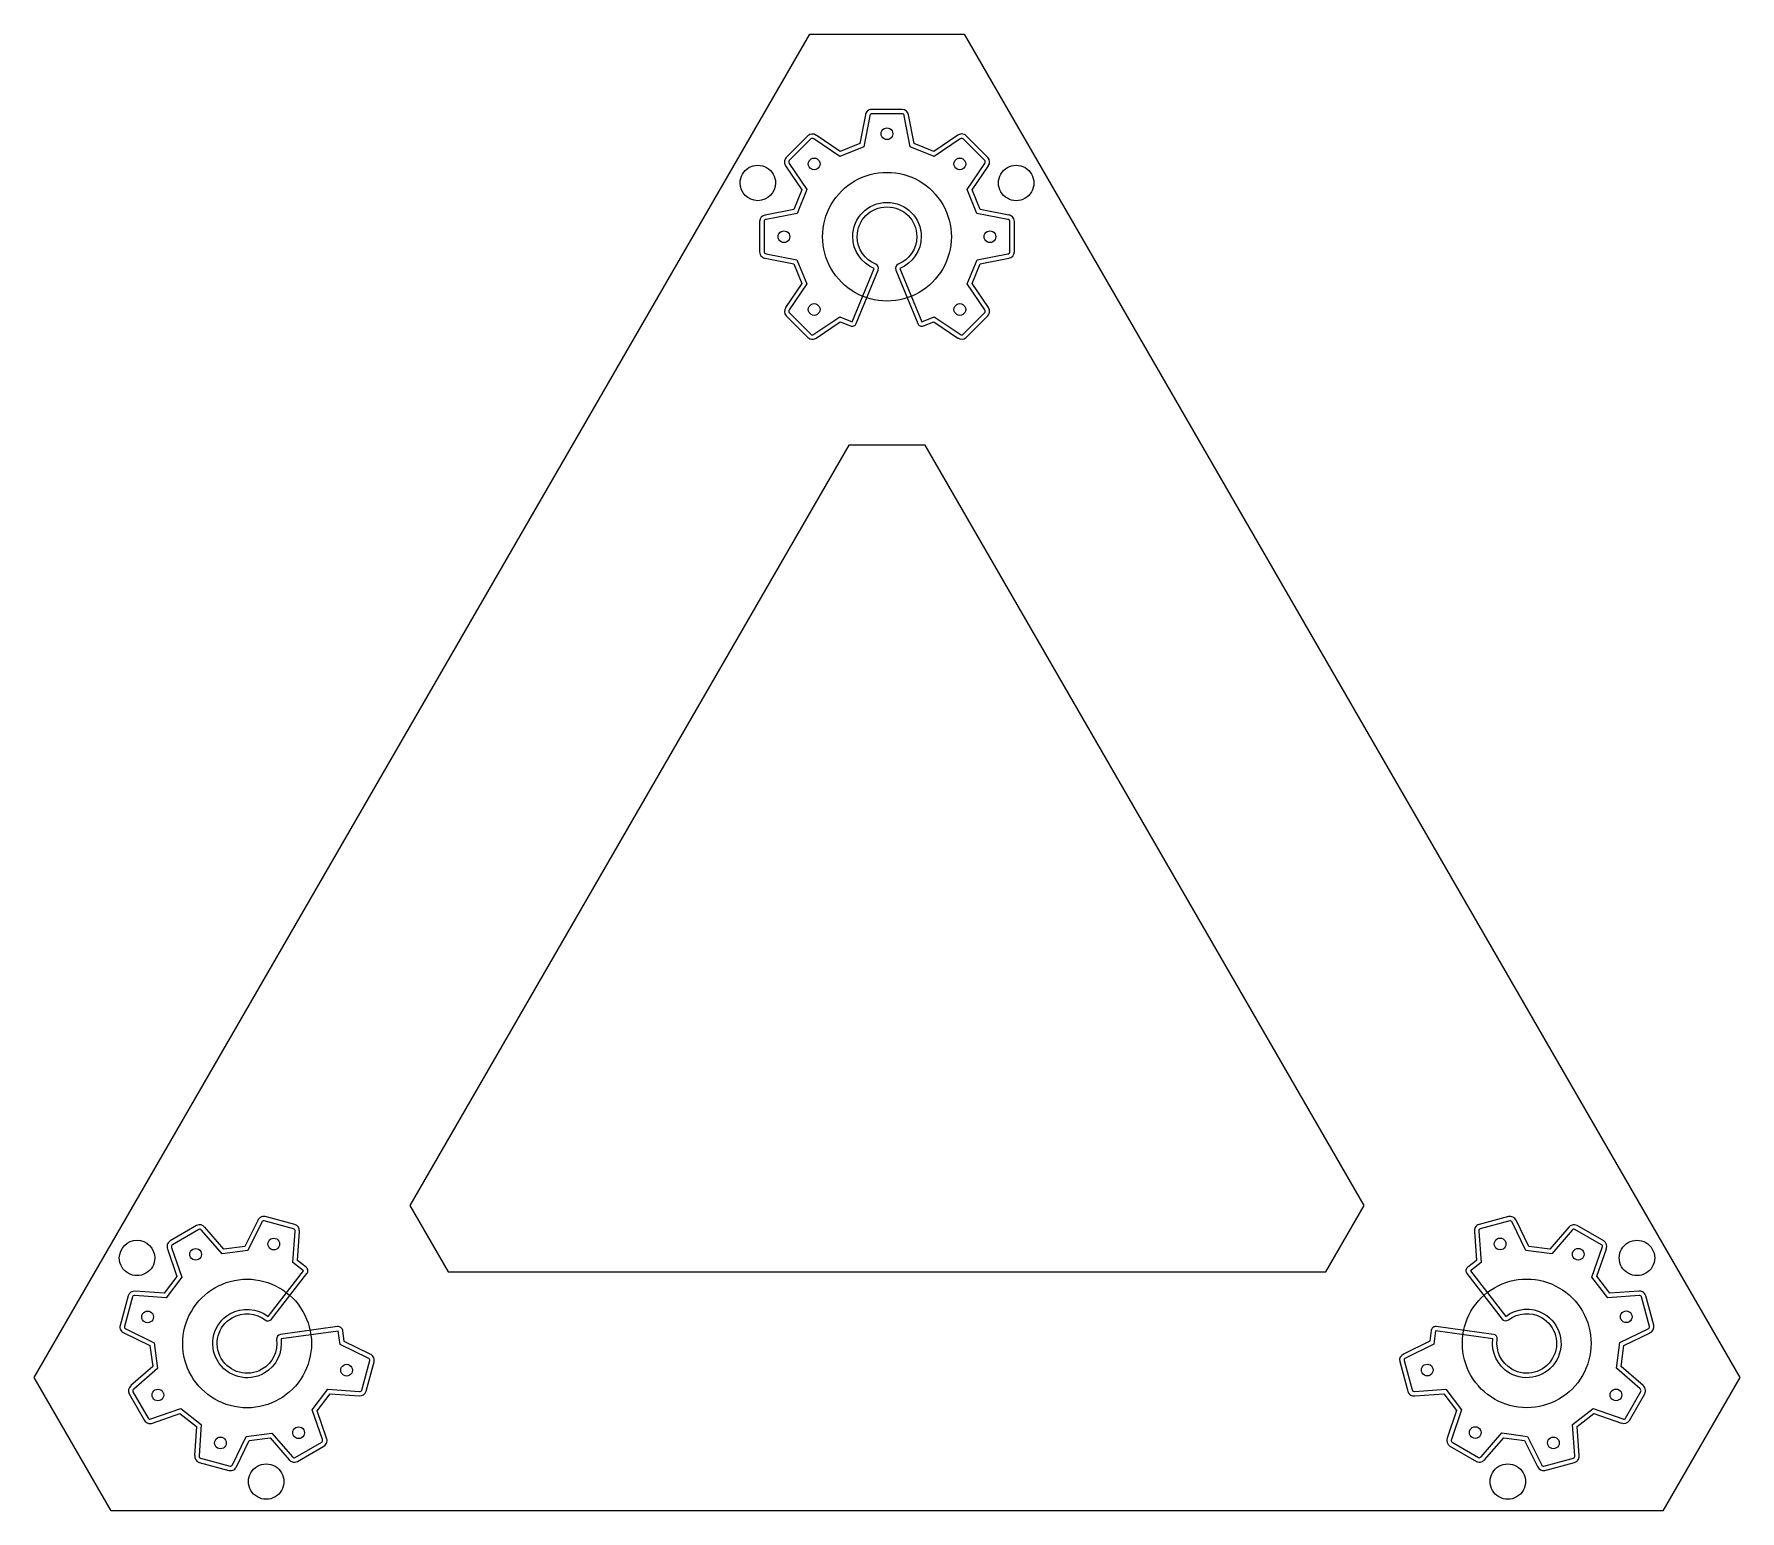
# Model space of a CAD drawing. Extents: x -55 to 123, y 94 to 249.
import ezdxf

# ---------------------------------------------------------------- set-up
doc = ezdxf.new("R2010")
doc.units = 0
doc.layers.get('0').update_dxf_attribs({"linetype": 'CONTINUOUS'})

msp = doc.modelspace()

# ---------------------------------------------------------------- linework, layer by layer
at = {"color": 7}
for p, q in [((-55.264052, 108.125971), (25.812221, 248.554188)), ((25.812221, 248.554188), (41.912222, 248.554189)), ((41.912222, 248.554189), (122.98848, 108.125969)), ((34.473421, 238.141706), (34.473421, 238.141706)), ((26.682849, 235.421985), (26.682849, 235.421985)), ((41.905345, 234.556067), (41.905345, 234.556067)), ((22.212215, 232.990918), (22.212215, 232.990918)), ((49.212213, 232.990918), (49.212213, 232.990918)), ((23.097228, 227.990072), (23.097228, 227.990072)), ((44.625071, 226.765495), (44.625071, 226.765495)), ((25.816942, 220.199501), (25.816942, 220.199501)), ((33.861154, 220.650845), (33.861154, 220.650845)), ((41.039456, 219.333577), (41.039456, 219.333577)), ((29.862216, 205.569003), (-16.012782, 126.111161)), ((37.862216, 205.569003), (29.862216, 205.569003)), ((83.737214, 126.11116), (37.862216, 205.569003)), ((-16.012782, 126.111161), (-12.012783, 119.182961)), ((79.737214, 119.182961), (83.737214, 126.11116)), ((-37.858969, 121.307335), (-37.858969, 121.307335)), ((-29.629931, 121.91806), (-29.629931, 121.91806)), ((98.521145, 122.246738), (98.521145, 122.246738)), ((-42.660868, 120.62745), (-42.660868, 120.62745)), ((106.627835, 120.706794), (106.627835, 120.706794)), ((114.08534, 120.62745), (114.08534, 120.62745)), ((-12.012783, 119.182961), (79.737214, 119.182961)), ((-43.245939, 115.056697), (-43.245939, 115.056697)), ((-27.181568, 115.042834), (-27.181568, 115.042834)), ((94.889915, 115.054575), (94.889915, 115.054575)), ((111.27125, 113.885599), (111.27125, 113.885599)), ((90.159976, 109.496617), (90.159976, 109.496617)), ((-47.214053, 94.182961), (-55.264052, 108.125971)), ((-22.768587, 108.302015), (-22.768587, 108.302015)), ((122.98848, 108.125969), (114.93848, 94.182959)), ((-42.635232, 106.827642), (-42.635232, 106.827642)), ((109.731312, 105.778905), (109.731312, 105.778905)), ((-28.155563, 102.051387), (-28.155563, 102.051387)), ((94.803399, 102.675424), (94.803399, 102.675424)), ((-36.384598, 101.44067), (-36.384598, 101.44067)), ((102.910095, 101.13549), (102.910095, 101.13549)), ((-29.16086, 97.244759), (-29.16086, 97.244759)), ((100.585321, 97.244759), (100.585321, 97.244759)), ((114.93848, 94.182959), (-47.214053, 94.182961))]:
    msp.add_line(p, q, dxfattribs=at)
at = {"color": 1}
for p, q in [((32.266521, 240.687028), (32.26651, 240.686908)), ((35.463652, 240.687028), (32.266521, 240.687028)), ((31.602999, 240.106718), (31.022803, 237.12245)), ((36.124103, 240.10679), (36.111729, 240.103751)), ((36.701205, 237.122522), (36.124103, 240.10679)), ((25.581662, 237.921787), (23.325712, 235.659663)), ((26.461539, 237.980388), (26.455026, 237.971162)), ((28.982883, 236.279942), (26.461539, 237.980388)), ((31.022803, 237.12245), (28.982883, 236.279942)), ((38.744208, 236.280014), (36.701205, 237.122522)), ((41.262469, 237.98046), (38.744208, 236.280014)), ((44.401053, 235.659711), (42.14201, 237.921824)), ((23.325712, 235.659663), (23.325712, 235.656624)), ((23.267078, 234.780169), (24.967525, 232.261904)), ((42.756721, 232.258804), (44.457169, 234.780155)), ((44.457169, 234.780155), (44.4474, 234.786342)), ((24.967525, 232.261904), (24.125019, 230.218898)), ((43.599228, 230.221971), (42.756721, 232.258804)), ((24.125019, 230.218898), (21.137665, 229.641796)), ((46.589682, 229.641782), (43.599228, 230.221971)), ((20.554561, 228.981401), (20.554561, 225.784192)), ((21.137665, 229.641796), (21.140921, 229.63257)), ((47.169866, 225.784145), (47.169866, 228.981354)), ((21.137839, 225.123764), (24.119017, 224.546661)), ((43.605578, 224.546649), (46.589845, 225.123751)), ((46.589845, 225.123751), (46.586588, 225.132977)), ((24.119017, 224.546661), (24.967699, 222.497484)), ((30.655913, 218.300407), (32.936545, 223.892437)), ((34.788223, 223.892423), (37.068855, 218.300392)), ((42.756895, 222.500557), (43.605578, 224.546649)), ((24.967699, 222.497484), (23.267251, 219.979218)), ((44.457343, 219.979201), (42.756895, 222.500557)), ((23.267251, 219.979218), (23.27702, 219.973031)), ((23.326406, 219.108921), (23.326406, 219.105882)), ((23.326406, 219.105882), (25.582345, 216.843763)), ((26.461886, 216.785127), (28.983241, 218.48866)), ((28.983241, 218.48866), (30.04487, 218.047346)), ((37.679909, 218.047331), (38.741527, 218.488645)), ((38.741527, 218.488645), (41.262882, 216.785112)), ((42.142759, 216.843713), (44.401791, 219.105832)), ((41.262882, 216.785112), (41.269394, 216.794338)), ((-28.025298, 124.11848), (-31.113866, 124.943801)), ((98.819311, 124.950415), (95.73229, 124.127774)), ((98.821943, 124.948896), (98.819311, 124.950415)), ((-38.281492, 124.001867), (-41.050357, 122.403262)), ((-37.419563, 123.829751), (-37.425925, 123.822318)), ((-35.427645, 121.533851), (-37.419563, 123.829751)), ((-31.898002, 124.555225), (-33.231337, 121.821916)), ((-27.749235, 120.350461), (-27.534609, 123.385785)), ((-27.534609, 123.385785), (-27.545855, 123.386812)), ((95.241739, 123.395387), (95.456364, 120.360064)), ((99.60522, 124.564977), (99.594978, 124.55961)), ((100.935878, 121.833213), (99.60522, 124.564977)), ((105.125234, 123.83683), (103.134859, 121.543605)), ((108.757685, 122.413145), (105.98882, 124.011749)), ((-41.332212, 121.570594), (-40.339443, 118.690691)), ((-33.231337, 121.821916), (-35.427645, 121.533851)), ((103.134859, 121.543605), (100.935878, 121.833213)), ((108.04416, 118.702288), (109.038052, 121.577964)), ((109.038052, 121.577964), (109.028434, 121.579757)), ((-26.836236, 119.65173), (-27.749235, 120.350461)), ((95.456364, 120.360064), (94.543361, 119.661323)), ((-40.339443, 118.690691), (-41.682139, 116.942642)), ((-30.452391, 114.22491), (-26.749867, 118.996011)), ((94.456997, 119.005614), (98.159521, 114.234514)), ((109.392201, 116.951154), (108.04416, 118.702288)), ((-45.449577, 116.666222), (-46.279103, 113.578776)), ((-44.715917, 117.154597), (-44.716391, 117.143044)), ((-41.682139, 116.942642), (-44.715917, 117.154597)), ((112.423307, 117.164652), (109.392201, 116.951154)), ((113.155654, 116.674126), (113.153022, 116.675646)), ((113.986736, 113.589354), (113.155654, 116.674126)), ((-45.890112, 112.787754), (-43.158353, 111.457098)), ((90.725828, 113.049193), (90.577209, 111.909147)), ((97.233669, 112.630921), (91.250512, 113.451851)), ((110.864245, 111.464733), (113.597547, 112.798058)), ((113.597547, 112.798058), (113.592814, 112.808311)), ((-43.158353, 111.457098), (-42.866484, 109.266552)), ((-20.134125, 110.567739), (-22.870104, 111.89953)), ((90.577209, 111.909147), (87.841228, 110.577357)), ((87.841228, 110.577357), (87.845962, 110.567104)), ((110.573919, 109.276856), (110.864245, 111.464733)), ((-42.866484, 109.266552), (-45.162385, 107.274633)), ((-20.576217, 106.691957), (-19.745134, 109.776716)), ((87.45204, 109.78606), (88.281576, 106.698622)), ((112.868273, 107.282258), (110.573919, 109.276856)), ((-45.162385, 107.274633), (-45.153566, 107.265436)), ((-45.334661, 106.412547), (-43.736095, 103.64375)), ((-25.684375, 104.657988), (-24.334077, 106.417557)), ((-24.334077, 106.417557), (-21.302971, 106.204059)), ((-21.302971, 106.204059), (-21.302497, 106.215612)), ((-20.578849, 106.690437), (-20.576217, 106.691957)), ((89.01016, 106.213828), (92.043943, 106.425781)), ((92.043943, 106.425781), (93.391568, 104.667754)), ((111.440509, 103.648679), (113.039075, 106.417476)), ((113.039075, 106.417476), (113.038977, 106.417545)), ((-43.736095, 103.64375), (-43.735986, 103.6438)), ((-42.901771, 103.359277), (-40.027222, 104.348948)), ((-40.027222, 104.348948), (-38.277627, 103.003579)), ((-24.693572, 101.78766), (-25.684375, 104.657988)), ((93.391568, 104.667754), (92.39922, 101.794753)), ((105.983646, 103.011141), (107.73478, 104.35918)), ((107.73478, 104.35918), (110.607783, 103.366831)), ((-38.277627, 103.003579), (-38.489585, 99.969808)), ((-32.790226, 101.535197), (-30.599678, 101.827067)), ((-30.599678, 101.827067), (-28.606216, 99.528494)), ((92.39922, 101.794753), (92.408838, 101.792959)), ((96.312031, 99.535878), (98.309716, 101.835592)), ((98.309716, 101.835592), (100.494918, 101.546808)), ((106.197144, 99.98004), (105.983646, 103.011141)), ((110.607783, 103.366831), (110.611338, 103.379066)), ((-38.489585, 99.969808), (-38.478339, 99.968781)), ((-34.120884, 98.803433), (-32.790226, 101.535197)), ((-27.742745, 99.353708), (-24.97388, 100.952313)), ((92.681127, 100.962242), (95.449992, 99.363637)), ((100.494918, 101.546808), (101.828249, 98.813502)), ((-37.998896, 99.237112), (-34.911865, 98.414464)), ((-34.911865, 98.414464), (-34.909233, 98.415984)), ((-28.606216, 99.528494), (-28.599854, 99.535927)), ((101.828249, 98.813502), (101.838491, 98.818868)), ((102.618025, 98.422321), (105.706593, 99.247654))]:
    msp.add_line(p, q, dxfattribs=at)
at = {"color": 5}
for p, q in [((32.059609, 240.019136), (31.431504, 236.787545)), ((35.463782, 240.220511), (32.265761, 240.220511)), ((36.293275, 236.787545), (35.66518, 240.019136)), ((25.912864, 237.593045), (23.654591, 235.329973)), ((28.933507, 235.751901), (26.20053, 237.593045)), ((41.524238, 237.593045), (38.79608, 235.751901)), ((44.070188, 235.329973), (41.811904, 237.593045)), ((31.431504, 236.787545), (28.933507, 235.751901)), ((38.79608, 235.751901), (36.293275, 236.787545)), ((23.654591, 235.042295), (25.49573, 232.314141)), ((42.229038, 232.314141), (44.070188, 235.042295)), ((25.49573, 232.314141), (24.460085, 229.811336)), ((43.264694, 229.811336), (42.229038, 232.314141)), ((21.022318, 228.981862), (21.022318, 225.783832)), ((24.460085, 229.811336), (21.228492, 229.183237)), ((46.50108, 229.183237), (43.264694, 229.811336)), ((46.702456, 225.783832), (46.702456, 228.981862)), ((21.228492, 225.582458), (24.455288, 224.954358)), ((24.455288, 224.954358), (25.49573, 222.44676)), ((42.229038, 222.44676), (43.269469, 224.954358)), ((43.269469, 224.954358), (46.50108, 225.582458)), ((30.223257, 218.476793), (32.505507, 224.067349)), ((35.219272, 224.067349), (37.501521, 218.476793)), ((25.49573, 222.44676), (23.654591, 219.718606)), ((44.070188, 219.718606), (42.229038, 222.44676)), ((23.654591, 219.43572), (25.912864, 217.17265)), ((41.811904, 217.17265), (44.070188, 219.43572)), ((26.20053, 217.17265), (28.928699, 219.013793)), ((28.928699, 219.013793), (30.223257, 218.476793)), ((37.501521, 218.476793), (38.79608, 219.013793)), ((38.79608, 219.013793), (41.524238, 217.17265)), ((-38.047517, 123.597234), (-40.817092, 121.998219)), ((-35.612678, 121.038918), (-37.772433, 123.523524)), ((-31.478742, 124.350236), (-32.920819, 121.391677)), ((-28.144738, 123.667483), (-31.233756, 124.491679)), ((-28.231303, 120.135131), (-28.000905, 123.418357)), ((95.708022, 123.427967), (95.938414, 120.144732)), ((98.940868, 124.50128), (95.851855, 123.677093)), ((100.627935, 121.401287), (99.185854, 124.359837)), ((105.477148, 123.528974), (103.3198, 121.048537)), ((108.524205, 122.007824), (105.75463, 123.606839)), ((-40.8908, 121.723135), (-39.816556, 118.606293)), ((-32.920819, 121.391677), (-35.612678, 121.038918)), ((103.3198, 121.048537), (100.627935, 121.401287)), ((107.523668, 118.615894), (108.595514, 121.728585)), ((-27.118968, 119.282511), (-28.231303, 120.135131)), ((95.938414, 120.144732), (94.826079, 119.292112)), ((-39.816556, 118.606293), (-41.466221, 116.457986)), ((-30.819406, 114.510747), (-27.118968, 119.282511)), ((94.826079, 119.292112), (98.526518, 114.520348)), ((109.173338, 116.467597), (107.523668, 118.615894)), ((-44.998583, 116.544553), (-45.829319, 113.457285)), ((-41.466221, 116.457986), (-44.749446, 116.688392)), ((112.456557, 116.697993), (109.173338, 116.467597)), ((113.536436, 113.466896), (112.705694, 116.554153)), ((-45.685486, 113.208159), (-42.72693, 111.766077)), ((-23.479835, 112.979349), (-29.462524, 112.160557)), ((-23.297612, 111.589729), (-23.479835, 112.979349)), ((91.186947, 112.98895), (91.004724, 111.59933)), ((97.169635, 112.170158), (91.186947, 112.98895)), ((110.431637, 111.771514), (113.392603, 113.217769)), ((-42.72693, 111.766077), (-42.372421, 109.080763)), ((-20.339051, 110.147637), (-23.297612, 111.589729)), ((91.004724, 111.59933), (88.046168, 110.157247)), ((110.079532, 109.090364), (110.431637, 111.771514)), ((-42.372421, 109.080763), (-44.857013, 106.921021)), ((-21.025958, 106.811254), (-20.195218, 109.89851)), ((87.902335, 109.908121), (88.73307, 106.820855)), ((112.564119, 106.930613), (110.079532, 109.090364)), ((-44.93071, 106.645918), (-43.331699, 103.876351)), ((-26.205587, 104.745358), (-24.554164, 106.900207)), ((-24.554164, 106.900207), (-21.270944, 106.669811)), ((88.978055, 106.679412), (92.261281, 106.909817)), ((92.261281, 106.909817), (93.912709, 104.754978)), ((111.036428, 103.881825), (112.635439, 106.651393)), ((-43.054227, 103.798505), (-39.941535, 104.870345)), ((-39.941535, 104.870345), (-37.795643, 103.224839)), ((-25.13614, 101.636821), (-26.205587, 104.745358)), ((93.912709, 104.754978), (92.840855, 101.642271)), ((105.500351, 103.230275), (107.648646, 104.879946)), ((107.648646, 104.879946), (110.761333, 103.808097)), ((-37.795643, 103.224839), (-38.023632, 99.937439)), ((-34.541648, 99.007967), (-33.099567, 101.966516)), ((-33.099567, 101.966516), (-30.414252, 102.321024)), ((-30.414252, 102.321024), (-28.254506, 99.836432)), ((95.959221, 99.841882), (98.121363, 102.330625)), ((98.121363, 102.330625), (100.806684, 101.976126)), ((100.806684, 101.976126), (102.248759, 99.017567)), ((105.730749, 99.947049), (105.500351, 103.230275)), ((-27.977023, 99.758568), (-25.207448, 101.357583)), ((92.914561, 101.367187), (95.684137, 99.768172)), ((-37.879799, 99.688313), (-34.790784, 98.864127)), ((102.497896, 98.873728), (105.586916, 99.697923))]:
    msp.add_line(p, q, dxfattribs=at)
at = {"color": 2}
for p, q in [((32.059609, 240.019136), (31.431504, 236.787545)), ((35.463782, 240.220511), (32.265761, 240.220511)), ((36.293275, 236.787545), (35.66518, 240.019136)), ((25.912864, 237.593045), (23.654591, 235.329973)), ((28.933507, 235.751901), (26.20053, 237.593045)), ((41.524238, 237.593045), (38.79608, 235.751901)), ((44.070188, 235.329973), (41.811904, 237.593045)), ((31.431504, 236.787545), (28.933507, 235.751901)), ((38.79608, 235.751901), (36.293275, 236.787545)), ((23.654591, 235.042295), (25.49573, 232.314141)), ((42.229038, 232.314141), (44.070188, 235.042295)), ((25.49573, 232.314141), (24.460085, 229.811336)), ((43.264694, 229.811336), (42.229038, 232.314141)), ((21.022318, 228.981862), (21.022318, 225.783832)), ((24.460085, 229.811336), (21.228492, 229.183237)), ((46.50108, 229.183237), (43.264694, 229.811336)), ((46.702456, 225.783832), (46.702456, 228.981862)), ((21.228492, 225.582458), (24.455288, 224.954358)), ((24.455288, 224.954358), (25.49573, 222.44676)), ((42.229038, 222.44676), (43.269469, 224.954358)), ((43.269469, 224.954358), (46.50108, 225.582458)), ((30.223257, 218.476793), (32.505507, 224.067349)), ((35.219272, 224.067349), (37.501521, 218.476793)), ((25.49573, 222.44676), (23.654591, 219.718606)), ((44.070188, 219.718606), (42.229038, 222.44676)), ((23.654591, 219.43572), (25.912864, 217.17265)), ((41.811904, 217.17265), (44.070188, 219.43572)), ((26.20053, 217.17265), (28.928699, 219.013793)), ((28.928699, 219.013793), (30.223257, 218.476793)), ((37.501521, 218.476793), (38.79608, 219.013793)), ((38.79608, 219.013793), (41.524238, 217.17265)), ((-38.047517, 123.597234), (-40.817092, 121.998219)), ((-35.612678, 121.038918), (-37.772433, 123.523524)), ((-31.478742, 124.350236), (-32.920819, 121.391677)), ((-28.144738, 123.667483), (-31.233756, 124.491679)), ((-28.231303, 120.135131), (-28.000905, 123.418357)), ((95.708022, 123.427967), (95.938414, 120.144732)), ((98.940868, 124.50128), (95.851855, 123.677093)), ((100.627935, 121.401287), (99.185854, 124.359837)), ((105.477148, 123.528974), (103.3198, 121.048537)), ((108.524205, 122.007824), (105.75463, 123.606839)), ((-40.8908, 121.723135), (-39.816556, 118.606293)), ((-32.920819, 121.391677), (-35.612678, 121.038918)), ((103.3198, 121.048537), (100.627935, 121.401287)), ((107.523668, 118.615894), (108.595514, 121.728585)), ((-27.118968, 119.282511), (-28.231303, 120.135131)), ((95.938414, 120.144732), (94.826079, 119.292112)), ((-39.816556, 118.606293), (-41.466221, 116.457986)), ((-30.819406, 114.510747), (-27.118968, 119.282511)), ((94.826079, 119.292112), (98.526518, 114.520348)), ((109.173338, 116.467597), (107.523668, 118.615894)), ((-44.998583, 116.544553), (-45.829319, 113.457285)), ((-41.466221, 116.457986), (-44.749446, 116.688392)), ((112.456557, 116.697993), (109.173338, 116.467597)), ((113.536436, 113.466896), (112.705694, 116.554153)), ((-45.685486, 113.208159), (-42.72693, 111.766077)), ((-23.479835, 112.979349), (-29.462524, 112.160557)), ((-23.297612, 111.589729), (-23.479835, 112.979349)), ((91.186947, 112.98895), (91.004724, 111.59933)), ((97.169635, 112.170158), (91.186947, 112.98895)), ((110.431637, 111.771514), (113.392603, 113.217769)), ((-42.72693, 111.766077), (-42.372421, 109.080763)), ((-20.339051, 110.147637), (-23.297612, 111.589729)), ((91.004724, 111.59933), (88.046168, 110.157247)), ((110.079532, 109.090364), (110.431637, 111.771514)), ((-42.372421, 109.080763), (-44.857013, 106.921021)), ((-21.025958, 106.811254), (-20.195218, 109.89851)), ((87.902335, 109.908121), (88.73307, 106.820855)), ((112.564119, 106.930613), (110.079532, 109.090364)), ((-44.93071, 106.645918), (-43.331699, 103.876351)), ((-26.205587, 104.745358), (-24.554164, 106.900207)), ((-24.554164, 106.900207), (-21.270944, 106.669811)), ((88.978055, 106.679412), (92.261281, 106.909817)), ((92.261281, 106.909817), (93.912709, 104.754978)), ((111.036428, 103.881825), (112.635439, 106.651393)), ((-43.054227, 103.798505), (-39.941535, 104.870345)), ((-39.941535, 104.870345), (-37.795643, 103.224839)), ((-25.13614, 101.636821), (-26.205587, 104.745358)), ((93.912709, 104.754978), (92.840855, 101.642271)), ((105.500351, 103.230275), (107.648646, 104.879946)), ((107.648646, 104.879946), (110.761333, 103.808097)), ((-37.795643, 103.224839), (-38.023632, 99.937439)), ((-34.541648, 99.007967), (-33.099567, 101.966516)), ((-33.099567, 101.966516), (-30.414252, 102.321024)), ((-30.414252, 102.321024), (-28.254506, 99.836432)), ((95.959221, 99.841882), (98.121363, 102.330625)), ((98.121363, 102.330625), (100.806684, 101.976126)), ((100.806684, 101.976126), (102.248759, 99.017567)), ((105.730749, 99.947049), (105.500351, 103.230275)), ((-27.977023, 99.758568), (-25.207448, 101.357583)), ((92.914561, 101.367187), (95.684137, 99.768172)), ((-37.879799, 99.688313), (-34.790784, 98.864127)), ((102.497896, 98.873728), (105.586916, 99.697923))]:
    msp.add_line(p, q, dxfattribs=at)
at = {"color": 1}
for points in [[(32.26651, 240.686908), (32.084096, 240.686908), (31.901411, 240.598871), (31.791252, 240.483225)], [(36.111729, 240.103751), (36.06701, 240.424456), (35.793454, 240.687028), (35.463652, 240.687028)], [(31.791252, 240.483225), (31.681094, 240.367574), (31.627876, 240.234997), (31.602999, 240.106718)], [(26.455026, 237.971162), (26.194246, 238.167393), (25.817782, 238.157856), (25.581662, 237.921787)], [(41.654411, 238.113163), (41.494964, 238.106542), (41.367179, 238.051067), (41.262469, 237.98046)], [(42.14201, 237.921824), (42.011044, 238.052864), (41.813847, 238.119733), (41.654411, 238.113163)], [(23.325712, 235.656624), (23.195951, 235.525636), (23.127841, 235.330799), (23.134375, 235.172105)], [(44.4474, 234.786342), (44.645206, 235.047147), (44.637825, 235.42299), (44.401053, 235.659711)], [(23.134375, 235.172105), (23.140888, 235.012656), (23.196352, 234.884904), (23.267078, 234.780169)], [(30.748509, 227.379728), (30.748509, 229.105864), (32.136239, 230.496698), (33.862389, 230.496698)], [(33.862389, 230.496698), (35.588496, 230.496698), (36.97628, 229.105857), (36.97628, 227.379728)], [(21.140921, 229.63257), (20.82092, 229.588275), (20.554561, 229.322364), (20.554561, 228.981401)], [(46.960013, 229.459702), (46.84192, 229.568305), (46.711497, 229.618117), (46.589682, 229.641782)], [(47.169866, 228.981354), (47.169931, 229.163858), (47.078149, 229.351098), (46.960013, 229.459702)], [(32.683503, 224.500387), (31.548468, 224.965133), (30.748509, 226.072338), (30.748509, 227.379728)], [(36.97628, 227.379728), (36.97628, 226.072338), (36.176322, 224.965133), (35.041286, 224.500387)], [(20.554561, 225.784192), (20.554626, 225.595202), (20.654853, 225.405485), (20.773673, 225.299672)], [(20.773673, 225.299672), (20.892482, 225.193855), (21.01725, 225.14719), (21.137839, 225.123764)], [(46.586588, 225.132977), (46.906036, 225.178966), (47.169866, 225.455195), (47.169866, 225.784145)], [(32.936545, 223.892437), (33.033937, 224.130192), (32.920826, 224.401948), (32.683503, 224.500387)], [(35.041286, 224.500387), (34.803947, 224.401956), (34.690824, 224.130188), (34.788223, 223.892423)], [(23.27702, 219.973031), (23.088452, 219.716886), (23.098893, 219.338407), (23.326406, 219.108921)], [(44.401791, 219.105832), (44.529468, 219.233495), (44.596829, 219.429467), (44.590045, 219.590351)], [(44.590045, 219.590351), (44.583533, 219.751235), (44.525897, 219.877546), (44.457343, 219.979201)], [(30.04487, 218.047346), (30.159431, 217.999599), (30.288292, 217.999454), (30.40296, 218.046943)], [(30.40296, 218.046943), (30.517628, 218.094433), (30.608655, 218.185644), (30.655913, 218.300407)], [(37.068855, 218.300392), (37.116113, 218.185626), (37.207141, 218.094413), (37.321812, 218.046923)], [(37.321812, 218.046923), (37.436482, 217.999434), (37.565347, 217.99958), (37.679909, 218.047331)], [(25.582345, 216.843763), (25.713354, 216.712812), (25.910508, 216.645855), (26.069955, 216.652425)], [(26.069955, 216.652425), (26.229402, 216.658937), (26.357133, 216.714413), (26.461886, 216.785127)], [(41.269394, 216.794338), (41.530164, 216.598197), (41.906628, 216.607524), (42.142759, 216.843713)], [(-31.627599, 124.864573), (-31.763673, 124.778491), (-31.844243, 124.665422), (-31.898002, 124.555225)], [(-31.113866, 124.943801), (-31.288265, 124.99054), (-31.491662, 124.95089), (-31.627599, 124.864573)], [(99.594978, 124.55961), (99.467434, 124.850988), (99.134441, 125.031185), (98.821943, 124.948896)], [(-37.425925, 123.822318), (-37.625476, 124.075973), (-37.996613, 124.166342), (-38.281492, 124.001867)], [(-27.545855, 123.386812), (-27.506377, 123.710716), (-27.702686, 124.032079), (-28.025298, 124.11848)], [(95.322781, 123.801161), (95.248698, 123.65982), (95.232875, 123.521463), (95.241739, 123.395387)], [(95.73229, 124.127774), (95.553378, 124.079793), (95.396815, 123.942531), (95.322781, 123.801161)], [(105.459658, 124.064253), (105.308613, 124.014269), (105.205816, 123.92955), (105.125234, 123.83683)], [(105.98882, 124.011749), (105.825118, 124.106188), (105.610705, 124.114247), (105.459658, 124.064253)], [(-41.359692, 121.98235), (-41.394698, 121.825777), (-41.372625, 121.687922), (-41.332212, 121.570594)], [(-41.050357, 122.403262), (-41.208443, 122.312067), (-41.324706, 122.138961), (-41.359692, 121.98235)], [(109.028434, 121.579757), (109.150073, 121.879033), (109.052968, 122.242663), (108.757685, 122.413145)], [(-26.656835, 119.341813), (-26.673043, 119.464865), (-26.737602, 119.576391), (-26.836236, 119.65173)], [(94.543361, 119.661323), (94.44473, 119.585984), (94.380174, 119.474459), (94.363967, 119.351409)], [(-26.749867, 118.996011), (-26.674105, 119.094321), (-26.640627, 119.21876), (-26.656835, 119.341813)], [(94.363967, 119.351409), (94.34776, 119.228359), (94.381237, 119.103922), (94.456997, 119.005614)], [(-44.716391, 117.143044), (-45.041158, 117.183945), (-45.362957, 116.989632), (-45.449577, 116.666222)], [(112.829085, 117.083607), (112.687742, 117.157692), (112.549372, 117.173534), (112.423307, 117.164652)], [(113.153022, 116.675646), (113.104463, 116.853516), (112.969784, 117.009919), (112.829085, 117.083607)], [(-35.708945, 110.120977), (-36.571998, 111.61583), (-36.061387, 113.513107), (-34.566515, 114.376171)], [(-34.566515, 114.376171), (-33.434282, 115.029866), (-32.075435, 114.890684), (-31.105436, 114.140087)], [(-31.105436, 114.140087), (-30.901522, 113.983761), (-30.609603, 114.021678), (-30.452391, 114.22491)], [(98.159521, 114.234514), (98.316727, 114.031292), (98.608629, 113.993371), (98.812542, 114.149679)], [(98.812542, 114.149679), (99.782541, 114.900276), (101.141388, 115.039458), (102.273621, 114.385763)], [(102.273621, 114.385763), (103.768499, 113.522695), (104.279131, 111.625468), (103.416056, 110.130578)], [(-46.279103, 113.578776), (-46.327104, 113.399836), (-46.286416, 113.195624), (-46.201008, 113.060833)], [(-46.201008, 113.060833), (-46.115551, 112.926059), (-46.003615, 112.843131), (-45.890112, 112.787754)], [(-29.526565, 112.621303), (-29.781163, 112.586769), (-29.959955, 112.352935), (-29.926544, 112.098187)], [(-23.543409, 113.442233), (-23.543409, 113.442233), (-29.526565, 112.621303), (-29.526565, 112.621303)], [(-23.197426, 113.349901), (-23.295887, 113.425462), (-23.420392, 113.458688), (-23.543409, 113.442233)], [(-23.01873, 113.039585), (-23.03466, 113.162671), (-23.098966, 113.274341), (-23.197426, 113.349901)], [(-22.870104, 111.89953), (-22.870104, 111.89953), (-23.01873, 113.039585), (-23.01873, 113.039585)], [(90.904524, 113.359518), (90.806061, 113.283955), (90.741756, 113.172282), (90.725828, 113.049193)], [(91.250512, 113.451851), (91.127493, 113.468307), (91.002986, 113.435081), (90.904524, 113.359518)], [(97.63365, 112.107779), (97.667076, 112.362536), (97.488279, 112.596388), (97.233669, 112.630921)], [(113.592814, 112.808311), (113.893144, 112.936038), (114.073117, 113.266834), (113.986736, 113.589354)], [(-29.926544, 112.098187), (-29.761508, 110.882845), (-30.320396, 109.636458), (-31.452629, 108.982763)], [(-19.823235, 110.294668), (-19.908599, 110.429497), (-20.020507, 110.512378), (-20.134125, 110.567739)], [(87.845962, 110.567104), (87.545714, 110.439341), (87.365559, 110.108651), (87.45204, 109.78606)], [(99.159735, 108.992355), (98.027502, 109.64605), (97.468614, 110.892436), (97.63365, 112.107779)], [(-31.452629, 108.982763), (-32.947507, 108.119695), (-34.84587, 108.626087), (-35.708945, 110.120977)], [(-19.745134, 109.776716), (-19.697232, 109.955649), (-19.737822, 110.159868), (-19.823235, 110.294668)], [(103.416056, 110.130578), (102.553003, 108.635726), (100.654607, 108.12929), (99.159735, 108.992355)], [(-45.153566, 107.265436), (-45.408946, 107.066356), (-45.499562, 106.698164), (-45.334661, 106.412547)], [(113.10021, 106.930972), (113.055133, 107.084198), (112.966927, 107.196574), (112.868273, 107.282258)], [(-21.302497, 106.215612), (-20.986385, 106.18038), (-20.663833, 106.378662), (-20.578849, 106.690437)], [(88.281576, 106.698622), (88.328297, 106.524218), (88.464334, 106.367896), (88.607055, 106.293329)], [(88.607055, 106.293329), (88.749641, 106.218527), (88.887846, 106.205286), (89.01016, 106.213828)], [(113.038977, 106.417545), (113.130184, 106.57552), (113.145284, 106.777749), (113.10021, 106.930972)], [(-43.735986, 103.6438), (-43.644779, 103.485825), (-43.477194, 103.371634), (-43.321962, 103.334057)], [(110.611338, 103.379066), (110.911436, 103.257442), (111.275608, 103.363062), (111.440509, 103.648679)], [(-43.321962, 103.334057), (-43.166726, 103.296482), (-43.025302, 103.316683), (-42.901771, 103.359277)], [(-24.66383, 101.384329), (-24.631594, 101.540129), (-24.653565, 101.671514), (-24.693572, 101.78766)], [(92.408838, 101.792959), (92.288942, 101.493316), (92.396248, 101.126717), (92.681127, 100.962242)], [(-38.478339, 99.968781), (-38.517889, 99.644823), (-38.321398, 99.323564), (-37.998896, 99.237112)], [(-24.97388, 100.952313), (-24.810243, 101.046864), (-24.696057, 101.228522), (-24.66383, 101.384329)], [(106.116098, 99.574257), (106.190087, 99.715653), (106.205937, 99.854056), (106.197144, 99.98004)], [(-34.909233, 98.415984), (-34.730913, 98.369102), (-34.528125, 98.407536), (-34.393959, 98.492541)], [(-34.393959, 98.492541), (-34.259129, 98.577906), (-34.176224, 98.689816), (-34.120884, 98.803433)], [(-28.599854, 99.535927), (-28.401493, 99.280946), (-28.038027, 99.183227), (-27.742745, 99.353708)], [(95.449992, 99.363637), (95.608012, 99.272329), (95.816058, 99.258195), (95.96918, 99.306201)], [(95.96918, 99.306201), (96.122279, 99.354171), (96.230629, 99.442215), (96.312031, 99.535878)], [(101.838491, 98.818868), (101.965453, 98.517161), (102.294633, 98.335631), (102.618025, 98.422321)], [(105.706593, 99.247654), (105.885561, 99.295553), (106.04207, 99.432897), (106.116098, 99.574257)]]:
    msp.add_open_spline(points, degree=3, dxfattribs=at)
at = {"color": 5}
for points in [[(32.265761, 240.220511), (32.153475, 240.220511), (32.080992, 240.129358), (32.059609, 240.019136)], [(35.66518, 240.019136), (35.66518, 240.131413), (35.576068, 240.220511), (35.463782, 240.220511)], [(26.20053, 237.593045), (26.121187, 237.672443), (25.992272, 237.672432), (25.912864, 237.593045)], [(41.811904, 237.593045), (41.73256, 237.672443), (41.617355, 237.655847), (41.524238, 237.593045)], [(23.654591, 235.329973), (23.575248, 235.250575), (23.591746, 235.135375), (23.654591, 235.042295)], [(44.070188, 235.042295), (44.14964, 235.121682), (44.14964, 235.250573), (44.070188, 235.329973)], [(30.280784, 227.380451), (30.280784, 229.35871), (31.88412, 230.962049), (33.862389, 230.962049)], [(33.862389, 230.962049), (35.840626, 230.962049), (37.443995, 229.35871), (37.443995, 227.380451)], [(21.228492, 229.183237), (21.116217, 229.183237), (21.022318, 229.094136), (21.022318, 228.981862)], [(46.702456, 228.981862), (46.702488, 229.094137), (46.611281, 229.161825), (46.50108, 229.183237)], [(32.505507, 224.067349), (31.199779, 224.601985), (30.280784, 225.882246), (30.280784, 227.380451)], [(37.443995, 227.380451), (37.443995, 225.882246), (36.524999, 224.601985), (35.219272, 224.067349)], [(21.022318, 225.783832), (21.022362, 225.671556), (21.118269, 225.603869), (21.228492, 225.582458)], [(46.50108, 225.582458), (46.613322, 225.582458), (46.702456, 225.67156), (46.702456, 225.783832)], [(23.654591, 219.718606), (23.575248, 219.639219), (23.575248, 219.515121), (23.654591, 219.43572)], [(44.070188, 219.43572), (44.14964, 219.515118), (44.133033, 219.625525), (44.070188, 219.718606)], [(25.912864, 217.17265), (25.992316, 217.093252), (26.10751, 217.109848), (26.20053, 217.17265)], [(41.524238, 217.17265), (41.603581, 217.093252), (41.732539, 217.093252), (41.811904, 217.17265)], [(-37.772433, 123.523524), (-37.828555, 123.620729), (-37.950286, 123.65337), (-38.047517, 123.597234)], [(-31.233756, 124.491679), (-31.342243, 124.520787), (-31.429555, 124.451202), (-31.478742, 124.350236)], [(-28.000905, 123.418357), (-27.971816, 123.526769), (-28.036295, 123.63845), (-28.144738, 123.667483)], [(95.851855, 123.677093), (95.743369, 123.647985), (95.700144, 123.539925), (95.708022, 123.427967)], [(99.185854, 124.359837), (99.156774, 124.468244), (99.049303, 124.530293), (98.940868, 124.50128)], [(105.75463, 123.606839), (105.657375, 123.662939), (105.550802, 123.613725), (105.477148, 123.528974)], [(-40.817092, 121.998219), (-40.914341, 121.94211), (-40.927357, 121.829278), (-40.8908, 121.723135)], [(108.595514, 121.728585), (108.651652, 121.825817), (108.621437, 121.951687), (108.524205, 122.007824)], [(-44.749446, 116.688392), (-44.857923, 116.717506), (-44.969546, 116.65306), (-44.998583, 116.544553)], [(112.705694, 116.554153), (112.676605, 116.662566), (112.56859, 116.705878), (112.456557, 116.697993)], [(-36.111951, 109.888302), (-37.101069, 111.601505), (-36.514221, 113.791733), (-34.800998, 114.780862)], [(-34.800998, 114.780862), (-33.503515, 115.529964), (-31.935279, 115.374222), (-30.819406, 114.510747)], [(98.526518, 114.520348), (99.64239, 115.383823), (101.210627, 115.539565), (102.508109, 114.790463)], [(102.508109, 114.790463), (104.221333, 113.801333), (104.808197, 111.611134), (103.819062, 109.897903)], [(-45.829319, 113.457285), (-45.858408, 113.348873), (-45.786433, 113.2574), (-45.685486, 113.208159)], [(113.392603, 113.217769), (113.501035, 113.246784), (113.565483, 113.358432), (113.536436, 113.466896)], [(-29.462524, 112.160557), (-29.272669, 110.762446), (-29.92191, 109.326442), (-31.219393, 108.57734)], [(98.926504, 108.586941), (97.629021, 109.336043), (96.97978, 110.772047), (97.169635, 112.170158)], [(-31.219393, 108.57734), (-32.932616, 107.58821), (-35.122816, 108.17507), (-36.111951, 109.888302)], [(-20.195218, 109.89851), (-20.166184, 110.007017), (-20.238153, 110.09848), (-20.339051, 110.147637)], [(88.046168, 110.157247), (87.937736, 110.128232), (87.873257, 110.016552), (87.902335, 109.908121)], [(103.819062, 109.897903), (102.829944, 108.184699), (100.639727, 107.597811), (98.926504, 108.586941)], [(-44.857013, 106.921021), (-44.954248, 106.864883), (-44.986853, 106.74316), (-44.93071, 106.645918)], [(-21.270944, 106.669811), (-21.162521, 106.640791), (-21.05505, 106.70284), (-21.025958, 106.811254)], [(88.73307, 106.820855), (88.762104, 106.712348), (88.866023, 106.671527), (88.978055, 106.679412)], [(112.635439, 106.651393), (112.691582, 106.748635), (112.648883, 106.856984), (112.564119, 106.930613)], [(-43.331699, 103.876351), (-43.275557, 103.779108), (-43.160374, 103.761912), (-43.054227, 103.798505)], [(110.761333, 103.808097), (110.858568, 103.751958), (110.980286, 103.784583), (111.036428, 103.881825)], [(-25.207448, 101.357583), (-25.110236, 101.413758), (-25.09957, 101.53066), (-25.13614, 101.636821)], [(92.840855, 101.642271), (92.784733, 101.545067), (92.81733, 101.423324), (92.914561, 101.367187)], [(-38.023632, 99.937439), (-38.052721, 99.829027), (-37.988254, 99.717389), (-37.879799, 99.688313)], [(-28.254506, 99.836432), (-28.198368, 99.739199), (-28.074255, 99.702431), (-27.977023, 99.758568)], [(95.684137, 99.768172), (95.781353, 99.712007), (95.885577, 99.75715), (95.959221, 99.841882)], [(105.586916, 99.697923), (105.695348, 99.726938), (105.738578, 99.835007), (105.730749, 99.947049)], [(-34.790784, 98.864127), (-34.682352, 98.835113), (-34.590835, 98.907001), (-34.541648, 99.007967)], [(102.248759, 99.017567), (102.277784, 98.909067), (102.389408, 98.844621), (102.497896, 98.873728)]]:
    msp.add_open_spline(points, degree=3, dxfattribs=at)
at = {"color": 2}
for points in [[(32.265761, 240.220511), (32.153475, 240.220511), (32.080992, 240.129358), (32.059609, 240.019136)], [(35.66518, 240.019136), (35.66518, 240.131413), (35.576068, 240.220511), (35.463782, 240.220511)], [(26.20053, 237.593045), (26.121187, 237.672443), (25.992272, 237.672432), (25.912864, 237.593045)], [(41.811904, 237.593045), (41.73256, 237.672443), (41.617355, 237.655847), (41.524238, 237.593045)], [(23.654591, 235.329973), (23.575248, 235.250575), (23.591746, 235.135375), (23.654591, 235.042295)], [(44.070188, 235.042295), (44.14964, 235.121682), (44.14964, 235.250573), (44.070188, 235.329973)], [(30.280784, 227.380451), (30.280784, 229.35871), (31.88412, 230.962049), (33.862389, 230.962049)], [(33.862389, 230.962049), (35.840626, 230.962049), (37.443995, 229.35871), (37.443995, 227.380451)], [(21.228492, 229.183237), (21.116217, 229.183237), (21.022318, 229.094136), (21.022318, 228.981862)], [(46.702456, 228.981862), (46.702488, 229.094137), (46.611281, 229.161825), (46.50108, 229.183237)], [(32.505507, 224.067349), (31.199779, 224.601985), (30.280784, 225.882246), (30.280784, 227.380451)], [(37.443995, 227.380451), (37.443995, 225.882246), (36.524999, 224.601985), (35.219272, 224.067349)], [(21.022318, 225.783832), (21.022362, 225.671556), (21.118269, 225.603869), (21.228492, 225.582458)], [(46.50108, 225.582458), (46.613322, 225.582458), (46.702456, 225.67156), (46.702456, 225.783832)], [(23.654591, 219.718606), (23.575248, 219.639219), (23.575248, 219.515121), (23.654591, 219.43572)], [(44.070188, 219.43572), (44.14964, 219.515118), (44.133033, 219.625525), (44.070188, 219.718606)], [(25.912864, 217.17265), (25.992316, 217.093252), (26.10751, 217.109848), (26.20053, 217.17265)], [(41.524238, 217.17265), (41.603581, 217.093252), (41.732539, 217.093252), (41.811904, 217.17265)], [(-37.772433, 123.523524), (-37.828555, 123.620729), (-37.950286, 123.65337), (-38.047517, 123.597234)], [(-31.233756, 124.491679), (-31.342243, 124.520787), (-31.429555, 124.451202), (-31.478742, 124.350236)], [(-28.000905, 123.418357), (-27.971816, 123.526769), (-28.036295, 123.63845), (-28.144738, 123.667483)], [(95.851855, 123.677093), (95.743369, 123.647985), (95.700144, 123.539925), (95.708022, 123.427967)], [(99.185854, 124.359837), (99.156774, 124.468244), (99.049303, 124.530293), (98.940868, 124.50128)], [(105.75463, 123.606839), (105.657375, 123.662939), (105.550802, 123.613725), (105.477148, 123.528974)], [(-40.817092, 121.998219), (-40.914341, 121.94211), (-40.927357, 121.829278), (-40.8908, 121.723135)], [(108.595514, 121.728585), (108.651652, 121.825817), (108.621437, 121.951687), (108.524205, 122.007824)], [(-44.749446, 116.688392), (-44.857923, 116.717506), (-44.969546, 116.65306), (-44.998583, 116.544553)], [(112.705694, 116.554153), (112.676605, 116.662566), (112.56859, 116.705878), (112.456557, 116.697993)], [(-36.111951, 109.888302), (-37.101069, 111.601505), (-36.514221, 113.791733), (-34.800998, 114.780862)], [(-34.800998, 114.780862), (-33.503515, 115.529964), (-31.935279, 115.374222), (-30.819406, 114.510747)], [(98.526518, 114.520348), (99.64239, 115.383823), (101.210627, 115.539565), (102.508109, 114.790463)], [(102.508109, 114.790463), (104.221333, 113.801333), (104.808197, 111.611134), (103.819062, 109.897903)], [(-45.829319, 113.457285), (-45.858408, 113.348873), (-45.786433, 113.2574), (-45.685486, 113.208159)], [(113.392603, 113.217769), (113.501035, 113.246784), (113.565483, 113.358432), (113.536436, 113.466896)], [(-29.462524, 112.160557), (-29.272669, 110.762446), (-29.92191, 109.326442), (-31.219393, 108.57734)], [(98.926504, 108.586941), (97.629021, 109.336043), (96.97978, 110.772047), (97.169635, 112.170158)], [(-31.219393, 108.57734), (-32.932616, 107.58821), (-35.122816, 108.17507), (-36.111951, 109.888302)], [(-20.195218, 109.89851), (-20.166184, 110.007017), (-20.238153, 110.09848), (-20.339051, 110.147637)], [(88.046168, 110.157247), (87.937736, 110.128232), (87.873257, 110.016552), (87.902335, 109.908121)], [(103.819062, 109.897903), (102.829944, 108.184699), (100.639727, 107.597811), (98.926504, 108.586941)], [(-44.857013, 106.921021), (-44.954248, 106.864883), (-44.986853, 106.74316), (-44.93071, 106.645918)], [(-21.270944, 106.669811), (-21.162521, 106.640791), (-21.05505, 106.70284), (-21.025958, 106.811254)], [(88.73307, 106.820855), (88.762104, 106.712348), (88.866023, 106.671527), (88.978055, 106.679412)], [(112.635439, 106.651393), (112.691582, 106.748635), (112.648883, 106.856984), (112.564119, 106.930613)], [(-43.331699, 103.876351), (-43.275557, 103.779108), (-43.160374, 103.761912), (-43.054227, 103.798505)], [(110.761333, 103.808097), (110.858568, 103.751958), (110.980286, 103.784583), (111.036428, 103.881825)], [(-25.207448, 101.357583), (-25.110236, 101.413758), (-25.09957, 101.53066), (-25.13614, 101.636821)], [(92.840855, 101.642271), (92.784733, 101.545067), (92.81733, 101.423324), (92.914561, 101.367187)], [(-38.023632, 99.937439), (-38.052721, 99.829027), (-37.988254, 99.717389), (-37.879799, 99.688313)], [(-28.254506, 99.836432), (-28.198368, 99.739199), (-28.074255, 99.702431), (-27.977023, 99.758568)], [(95.684137, 99.768172), (95.781353, 99.712007), (95.885577, 99.75715), (95.959221, 99.841882)], [(105.586916, 99.697923), (105.695348, 99.726938), (105.738578, 99.835007), (105.730749, 99.947049)], [(-34.790784, 98.864127), (-34.682352, 98.835113), (-34.590835, 98.907001), (-34.541648, 99.007967)], [(102.248759, 99.017567), (102.277784, 98.909067), (102.389408, 98.844621), (102.497896, 98.873728)]]:
    msp.add_open_spline(points, degree=3, dxfattribs=at)
at = {"color": 7}
for points in [[(33.248853, 238.141706), (33.248853, 238.360454), (33.365553, 238.562586), (33.554995, 238.67196)], [(33.554995, 237.611453), (33.365553, 237.720827), (33.248853, 237.922958), (33.248853, 238.141706)], [(33.554995, 238.67196), (33.744436, 238.781334), (33.977837, 238.781334), (34.167279, 238.67196)], [(34.167279, 237.611453), (33.977837, 237.502079), (33.744436, 237.502079), (33.554995, 237.611453)], [(34.167279, 238.67196), (34.35672, 238.562586), (34.473421, 238.360454), (34.473421, 238.141706)], [(34.473421, 238.141706), (34.473421, 237.922958), (34.35672, 237.720827), (34.167279, 237.611453)], [(25.658478, 235.147505), (25.715094, 235.3588), (25.880134, 235.523839), (26.091428, 235.580455)], [(26.091428, 235.580455), (26.302722, 235.637072), (26.528171, 235.576663), (26.682849, 235.421985)], [(26.682849, 235.421985), (26.837527, 235.267306), (26.897936, 235.041858), (26.84132, 234.830563)], [(40.880974, 234.830547), (40.824357, 235.041841), (40.884766, 235.267289), (41.039444, 235.421968)], [(41.039444, 235.421968), (41.194123, 235.576646), (41.419571, 235.637055), (41.630866, 235.580439)], [(41.630866, 235.580439), (41.84216, 235.523822), (42.0072, 235.358783), (42.063816, 235.147488)], [(18.512215, 232.990918), (18.512215, 233.65186), (18.864823, 234.262595), (19.437215, 234.593065)], [(19.437215, 234.593065), (20.009607, 234.923536), (20.714823, 234.923536), (21.287215, 234.593065)], [(21.287215, 234.593065), (21.859607, 234.262595), (22.212215, 233.65186), (22.212215, 232.990918)], [(25.816949, 234.556084), (25.66227, 234.710762), (25.601862, 234.936211), (25.658478, 235.147505)], [(26.40837, 234.397613), (26.197075, 234.340997), (25.971627, 234.401406), (25.816949, 234.556084)], [(26.84132, 234.830563), (26.784704, 234.619269), (26.619664, 234.454229), (26.40837, 234.397613)], [(28.035444, 230.741271), (29.237098, 232.822597), (31.457846, 234.104747), (33.861154, 234.104747)], [(33.861154, 234.104747), (36.264462, 234.104747), (38.48521, 232.822597), (39.686865, 230.741271)], [(41.313924, 234.397596), (41.10263, 234.454212), (40.93759, 234.619252), (40.880974, 234.830547)], [(41.905345, 234.556067), (41.750667, 234.401389), (41.525218, 234.34098), (41.313924, 234.397596)], [(42.063816, 235.147488), (42.120432, 234.936194), (42.060023, 234.710745), (41.905345, 234.556067)], [(45.512213, 232.990918), (45.512213, 233.65186), (45.864821, 234.262595), (46.437213, 234.593065)], [(46.437213, 234.593065), (47.009605, 234.923536), (47.714821, 234.923536), (48.287213, 234.593065)], [(48.287213, 234.593065), (48.859605, 234.262595), (49.212213, 233.65186), (49.212213, 232.990918)], [(20.362215, 231.140918), (19.340488, 231.140918), (18.512215, 231.969192), (18.512215, 232.990918)], [(22.212215, 232.990918), (22.212215, 231.969192), (21.383942, 231.140918), (20.362215, 231.140918)], [(46.437213, 231.388771), (45.864821, 231.719242), (45.512213, 232.329977), (45.512213, 232.990918)], [(49.212213, 232.990918), (49.212213, 232.329977), (48.859605, 231.719242), (48.287213, 231.388771)], [(28.035444, 224.01432), (26.83379, 226.095646), (26.83379, 228.659945), (28.035444, 230.741271)], [(39.686865, 230.741271), (40.888519, 228.659945), (40.888519, 226.095646), (39.686865, 224.01432)], [(48.287213, 231.388771), (47.714821, 231.058301), (47.009605, 231.058301), (46.437213, 231.388771)], [(22.566975, 227.071646), (22.457601, 227.261087), (22.457601, 227.494489), (22.566975, 227.68393)], [(22.566975, 227.68393), (22.676349, 227.873372), (22.87848, 227.990072), (23.097228, 227.990072)], [(23.097228, 226.765504), (22.87848, 226.765504), (22.676349, 226.882205), (22.566975, 227.071646)], [(23.097228, 227.990072), (23.315976, 227.990072), (23.518108, 227.873372), (23.627482, 227.68393)], [(23.627482, 227.071646), (23.518108, 226.882205), (23.315976, 226.765504), (23.097228, 226.765504)], [(23.627482, 227.68393), (23.736856, 227.494489), (23.736856, 227.261087), (23.627482, 227.071646)], [(44.094818, 227.071637), (43.985443, 227.261079), (43.985443, 227.49448), (44.094818, 227.683922)], [(44.094818, 227.683922), (44.204192, 227.873363), (44.406323, 227.990064), (44.625071, 227.990064)], [(44.625071, 226.765495), (44.406323, 226.765495), (44.204192, 226.882196), (44.094818, 227.071637)], [(44.625071, 227.990064), (44.843819, 227.990064), (45.045951, 227.873363), (45.155325, 227.683922)], [(45.155325, 227.071637), (45.045951, 226.882196), (44.843819, 226.765495), (44.625071, 226.765495)], [(45.155325, 227.683922), (45.264699, 227.49448), (45.264699, 227.261079), (45.155325, 227.071637)], [(33.861154, 220.650845), (31.457846, 220.650845), (29.237098, 221.932994), (28.035444, 224.01432)], [(39.686865, 224.01432), (38.48521, 221.932994), (36.264462, 220.650845), (33.861154, 220.650845)], [(25.658472, 219.60808), (25.601855, 219.819374), (25.662264, 220.044823), (25.816942, 220.199501)], [(26.091422, 219.175129), (25.880127, 219.231746), (25.715088, 219.396785), (25.658472, 219.60808)], [(25.816942, 220.199501), (25.971621, 220.354179), (26.197069, 220.414588), (26.408364, 220.357972)], [(26.682843, 219.3336), (26.528165, 219.178922), (26.302716, 219.118513), (26.091422, 219.175129)], [(26.408364, 220.357972), (26.619658, 220.301356), (26.784698, 220.136316), (26.841314, 219.925021)], [(26.841314, 219.925021), (26.89793, 219.713727), (26.837521, 219.488279), (26.682843, 219.3336)], [(41.039456, 219.333577), (40.884778, 219.488255), (40.824369, 219.713703), (40.880985, 219.924998)], [(40.880985, 219.924998), (40.937601, 220.136292), (41.102641, 220.301332), (41.313935, 220.357948)], [(41.630877, 219.175106), (41.419583, 219.11849), (41.194134, 219.178898), (41.039456, 219.333577)], [(41.313935, 220.357948), (41.52523, 220.414564), (41.750678, 220.354155), (41.905357, 220.199477)], [(42.063827, 219.608056), (42.007211, 219.396762), (41.842172, 219.231722), (41.630877, 219.175106)], [(41.905357, 220.199477), (42.060035, 220.044799), (42.120444, 219.81935), (42.063827, 219.608056)], [(-46.360868, 120.62745), (-46.360868, 121.649177), (-45.532595, 122.47745), (-44.510868, 122.47745)], [(-44.510868, 122.47745), (-43.489141, 122.47745), (-42.660868, 121.649177), (-42.660868, 120.62745)], [(-38.919477, 120.69505), (-39.028851, 120.884492), (-39.028851, 121.117893), (-38.919477, 121.307335)], [(-38.919477, 121.307335), (-38.810103, 121.496776), (-38.607971, 121.613477), (-38.389223, 121.613477)], [(-38.389223, 121.613477), (-38.170475, 121.613477), (-37.968343, 121.496776), (-37.858969, 121.307335)], [(-37.858969, 121.307335), (-37.749595, 121.117893), (-37.749595, 120.884492), (-37.858969, 120.69505)], [(-30.654303, 121.643581), (-30.808981, 121.798259), (-30.86939, 122.023707), (-30.812774, 122.235002)], [(-30.812774, 122.235002), (-30.756157, 122.446296), (-30.591118, 122.611336), (-30.379823, 122.667952)], [(-30.062882, 121.48511), (-30.274176, 121.428494), (-30.499624, 121.488902), (-30.654303, 121.643581)], [(-30.379823, 122.667952), (-30.168529, 122.724568), (-29.94308, 122.66416), (-29.788402, 122.509481)], [(-29.629931, 121.91806), (-29.686547, 121.706766), (-29.851587, 121.541726), (-30.062882, 121.48511)], [(-29.788402, 122.509481), (-29.633724, 122.354803), (-29.573315, 122.129355), (-29.629931, 121.91806)], [(97.338303, 121.929797), (97.281687, 122.141091), (97.342096, 122.36654), (97.496774, 122.521218)], [(97.771254, 121.496846), (97.559959, 121.553463), (97.394919, 121.718502), (97.338303, 121.929797)], [(97.496774, 122.521218), (97.651452, 122.675896), (97.876901, 122.736305), (98.088195, 122.679689)], [(98.362675, 121.655317), (98.207996, 121.500639), (97.982548, 121.44023), (97.771254, 121.496846)], [(98.088195, 122.679689), (98.29949, 122.623072), (98.464529, 122.458033), (98.521145, 122.246738)], [(98.521145, 122.246738), (98.577762, 122.035444), (98.517353, 121.809995), (98.362675, 121.655317)], [(105.567328, 120.706794), (105.457954, 120.896235), (105.457954, 121.129637), (105.567328, 121.319078)], [(105.567328, 121.319078), (105.676702, 121.50852), (105.878833, 121.62522), (106.097581, 121.62522)], [(106.097581, 121.62522), (106.31633, 121.62522), (106.518461, 121.50852), (106.627835, 121.319078)], [(106.627835, 121.319078), (106.737209, 121.129637), (106.737209, 120.896235), (106.627835, 120.706794)], [(110.38534, 120.62745), (110.38534, 121.288392), (110.737948, 121.899127), (111.31034, 122.229597)], [(111.31034, 122.229597), (111.882732, 122.560068), (112.587948, 122.560068), (113.16034, 122.229597)], [(113.16034, 122.229597), (113.732732, 121.899127), (114.08534, 121.288392), (114.08534, 120.62745)], [(-45.435868, 119.025303), (-46.00826, 119.355774), (-46.360868, 119.966509), (-46.360868, 120.62745)], [(-42.660868, 120.62745), (-42.660868, 119.966509), (-43.013476, 119.355774), (-43.585868, 119.025303)], [(-38.389223, 120.388908), (-38.607971, 120.388908), (-38.810103, 120.505609), (-38.919477, 120.69505)], [(-37.858969, 120.69505), (-37.968343, 120.505609), (-38.170475, 120.388908), (-38.389223, 120.388908)], [(106.097581, 120.400652), (105.878833, 120.400652), (105.676702, 120.517353), (105.567328, 120.706794)], [(106.627835, 120.706794), (106.518461, 120.517353), (106.31633, 120.400652), (106.097581, 120.400652)], [(111.31034, 119.025303), (110.737948, 119.355774), (110.38534, 119.966509), (110.38534, 120.62745)], [(114.08534, 120.62745), (114.08534, 119.966509), (113.732732, 119.355774), (113.16034, 119.025303)], [(-43.585868, 119.025303), (-44.15826, 118.694833), (-44.863476, 118.694833), (-45.435868, 119.025303)], [(-38.832989, 115.042834), (-37.631335, 117.12416), (-35.410587, 118.40631), (-33.007279, 118.40631)], [(-33.007279, 118.40631), (-30.60397, 118.40631), (-28.383222, 117.12416), (-27.181568, 115.042834)], [(94.889915, 115.054575), (96.091569, 117.135901), (98.312317, 118.41805), (100.715625, 118.41805)], [(100.715625, 118.41805), (103.118933, 118.41805), (105.339682, 117.135901), (106.541336, 115.054575)], [(113.16034, 119.025303), (112.587948, 118.694833), (111.882732, 118.694833), (111.31034, 119.025303)], [(-43.995831, 114.306805), (-44.052447, 114.518099), (-43.992039, 114.743548), (-43.83736, 114.898226)], [(-43.562881, 113.873855), (-43.774175, 113.930471), (-43.939215, 114.095511), (-43.995831, 114.306805)], [(-43.83736, 114.898226), (-43.682682, 115.052904), (-43.457234, 115.113313), (-43.245939, 115.056697)], [(-43.245939, 115.056697), (-43.034645, 115.000081), (-42.869605, 114.835041), (-42.812989, 114.623747)], [(-42.812989, 114.623747), (-42.756373, 114.412452), (-42.816782, 114.187004), (-42.97146, 114.032325)], [(-38.832989, 108.315883), (-40.034643, 110.397209), (-40.034643, 112.961508), (-38.832989, 115.042834)], [(-27.181568, 115.042834), (-25.979914, 112.961508), (-25.979914, 110.397209), (-27.181568, 108.315883)], [(94.889915, 108.327624), (93.688261, 110.40895), (93.688261, 112.973249), (94.889915, 115.054575)], [(106.541336, 115.054575), (107.74299, 112.973249), (107.74299, 110.40895), (106.541336, 108.327624)], [(110.679828, 114.04407), (110.52515, 114.198748), (110.464741, 114.424197), (110.521358, 114.635491)], [(110.521358, 114.635491), (110.577974, 114.846786), (110.743014, 115.011825), (110.954308, 115.068441)], [(110.954308, 115.068441), (111.165602, 115.125058), (111.391051, 115.064649), (111.545729, 114.909971)], [(111.7042, 114.31855), (111.647584, 114.107255), (111.482544, 113.942215), (111.27125, 113.885599)], [(111.545729, 114.909971), (111.700407, 114.755292), (111.760816, 114.529844), (111.7042, 114.31855)], [(-42.97146, 114.032325), (-43.126138, 113.877647), (-43.351587, 113.817238), (-43.562881, 113.873855)], [(111.27125, 113.885599), (111.059955, 113.828983), (110.834507, 113.889392), (110.679828, 114.04407)], [(-23.201537, 108.734965), (-23.258154, 108.946259), (-23.197745, 109.171708), (-23.043067, 109.326386)], [(-22.768587, 108.302015), (-22.979881, 108.358631), (-23.144921, 108.52367), (-23.201537, 108.734965)], [(-23.043067, 109.326386), (-22.888388, 109.481064), (-22.66294, 109.541473), (-22.451645, 109.484857)], [(-22.451645, 109.484857), (-22.240351, 109.428241), (-22.075311, 109.263201), (-22.018695, 109.051907)], [(-22.018695, 109.051907), (-21.962079, 108.840612), (-22.022488, 108.615164), (-22.177166, 108.460485)], [(89.885497, 108.472246), (89.730818, 108.626924), (89.67041, 108.852372), (89.727026, 109.063667)], [(89.727026, 109.063667), (89.783642, 109.274961), (89.948682, 109.440001), (90.159976, 109.496617)], [(90.159976, 109.496617), (90.371271, 109.553233), (90.596719, 109.492825), (90.751397, 109.338146)], [(90.909868, 108.746725), (90.853252, 108.535431), (90.688212, 108.370391), (90.476918, 108.313775)], [(90.751397, 109.338146), (90.906076, 109.183468), (90.966484, 108.95802), (90.909868, 108.746725)], [(-33.007279, 104.952408), (-35.410587, 104.952408), (-37.631335, 106.234558), (-38.832989, 108.315883)], [(-27.181568, 108.315883), (-28.383222, 106.234558), (-30.60397, 104.952408), (-33.007279, 104.952408)], [(-22.177166, 108.460485), (-22.331844, 108.305807), (-22.557293, 108.245398), (-22.768587, 108.302015)], [(90.476918, 108.313775), (90.265623, 108.257159), (90.040175, 108.317567), (89.885497, 108.472246)], [(100.715625, 104.964148), (98.312317, 104.964148), (96.091569, 106.246298), (94.889915, 108.327624)], [(106.541336, 108.327624), (105.339682, 106.246298), (103.118933, 104.964148), (100.715625, 104.964148)], [(-42.941374, 106.297389), (-42.941374, 106.516137), (-42.824673, 106.718268), (-42.635232, 106.827642)], [(-42.635232, 105.767135), (-42.824673, 105.876509), (-42.941374, 106.07864), (-42.941374, 106.297389)], [(-42.635232, 106.827642), (-42.445791, 106.937016), (-42.212389, 106.937016), (-42.022948, 106.827642)], [(-42.022948, 105.767135), (-42.212389, 105.657761), (-42.445791, 105.657761), (-42.635232, 105.767135)], [(-42.022948, 106.827642), (-41.833506, 106.718268), (-41.716806, 106.516137), (-41.716806, 106.297389)], [(-41.716806, 106.297389), (-41.716806, 106.07864), (-41.833506, 105.876509), (-42.022948, 105.767135)], [(109.42517, 106.309159), (109.42517, 106.527907), (109.54187, 106.730039), (109.731312, 106.839413)], [(109.731312, 105.778905), (109.54187, 105.888279), (109.42517, 106.090411), (109.42517, 106.309159)], [(109.731312, 106.839413), (109.920753, 106.948787), (110.154155, 106.948787), (110.343596, 106.839413)], [(110.343596, 105.778905), (110.154155, 105.669531), (109.920753, 105.669531), (109.731312, 105.778905)], [(110.343596, 106.839413), (110.533037, 106.730039), (110.649738, 106.527907), (110.649738, 106.309159)], [(110.649738, 106.309159), (110.649738, 106.090411), (110.533037, 105.888279), (110.343596, 105.778905)], [(-36.384598, 101.44067), (-36.327982, 101.651964), (-36.162942, 101.817004), (-35.951648, 101.87362)], [(-35.951648, 101.87362), (-35.740353, 101.930236), (-35.514905, 101.869828), (-35.360226, 101.71515)], [(-35.360226, 101.71515), (-35.205548, 101.560471), (-35.145139, 101.335023), (-35.201756, 101.123728)], [(-28.155563, 102.051387), (-28.264937, 102.240829), (-28.264937, 102.47423), (-28.155563, 102.663672)], [(-28.155563, 102.663672), (-28.046189, 102.853113), (-27.844057, 102.969814), (-27.625309, 102.969814)], [(-27.625309, 101.745245), (-27.844057, 101.745245), (-28.046189, 101.861946), (-28.155563, 102.051387)], [(-27.625309, 102.969814), (-27.406561, 102.969814), (-27.204429, 102.853113), (-27.095055, 102.663672)], [(-27.095055, 102.051387), (-27.204429, 101.861946), (-27.406561, 101.745245), (-27.625309, 101.745245)], [(-27.095055, 102.663672), (-26.985681, 102.47423), (-26.985681, 102.240829), (-27.095055, 102.051387)], [(94.803399, 102.06314), (94.694025, 102.252581), (94.694025, 102.485982), (94.803399, 102.675424)], [(94.803399, 102.675424), (94.912773, 102.864865), (95.114904, 102.981566), (95.333653, 102.981566)], [(95.333653, 101.756998), (95.114904, 101.756998), (94.912773, 101.873698), (94.803399, 102.06314)], [(95.333653, 102.981566), (95.552401, 102.981566), (95.754532, 102.864865), (95.863906, 102.675424)], [(95.863906, 102.06314), (95.754532, 101.873698), (95.552401, 101.756998), (95.333653, 101.756998)], [(95.863906, 102.675424), (95.97328, 102.485982), (95.97328, 102.252581), (95.863906, 102.06314)], [(102.910095, 101.13549), (102.853479, 101.346784), (102.913888, 101.572233), (103.068566, 101.726911)], [(103.068566, 101.726911), (103.223244, 101.881589), (103.448693, 101.941998), (103.659987, 101.885382)], [(103.659987, 101.885382), (103.871281, 101.828766), (104.036321, 101.663726), (104.092937, 101.452431)], [(-36.226127, 100.849249), (-36.380805, 101.003927), (-36.441214, 101.229376), (-36.384598, 101.44067)], [(-35.634706, 100.690778), (-35.846, 100.634162), (-36.071449, 100.694571), (-36.226127, 100.849249)], [(-35.201756, 101.123728), (-35.258372, 100.912434), (-35.423412, 100.747394), (-35.634706, 100.690778)], [(103.343045, 100.70254), (103.131751, 100.759156), (102.966711, 100.924195), (102.910095, 101.13549)], [(103.934466, 100.86101), (103.779788, 100.706332), (103.55434, 100.645923), (103.343045, 100.70254)], [(104.092937, 101.452431), (104.149553, 101.241137), (104.089145, 101.015689), (103.934466, 100.86101)], [(-32.86086, 97.244759), (-32.86086, 97.905701), (-32.508252, 98.516436), (-31.93586, 98.846906)], [(-31.93586, 98.846906), (-31.363468, 99.177377), (-30.658252, 99.177377), (-30.08586, 98.846906)], [(-30.08586, 98.846906), (-29.513468, 98.516436), (-29.16086, 97.905701), (-29.16086, 97.244759)], [(96.885321, 97.244759), (96.885321, 97.905701), (97.237929, 98.516436), (97.810321, 98.846906)], [(97.810321, 98.846906), (98.382713, 99.177377), (99.087929, 99.177377), (99.660321, 98.846906)], [(99.660321, 98.846906), (100.232713, 98.516436), (100.585321, 97.905701), (100.585321, 97.244759)], [(-31.93586, 95.642612), (-32.508252, 95.973083), (-32.86086, 96.583818), (-32.86086, 97.244759)], [(-29.16086, 97.244759), (-29.16086, 96.583818), (-29.513468, 95.973083), (-30.08586, 95.642612)], [(97.810321, 95.642612), (97.237929, 95.973083), (96.885321, 96.583818), (96.885321, 97.244759)], [(100.585321, 97.244759), (100.585321, 96.583818), (100.232713, 95.973083), (99.660321, 95.642612)], [(-30.08586, 95.642612), (-30.658252, 95.312142), (-31.363468, 95.312142), (-31.93586, 95.642612)], [(99.660321, 95.642612), (99.087929, 95.312142), (98.382713, 95.312142), (97.810321, 95.642612)]]:
    msp.add_open_spline(points, degree=3, dxfattribs=at)

doc.saveas('drawing.dxf')
